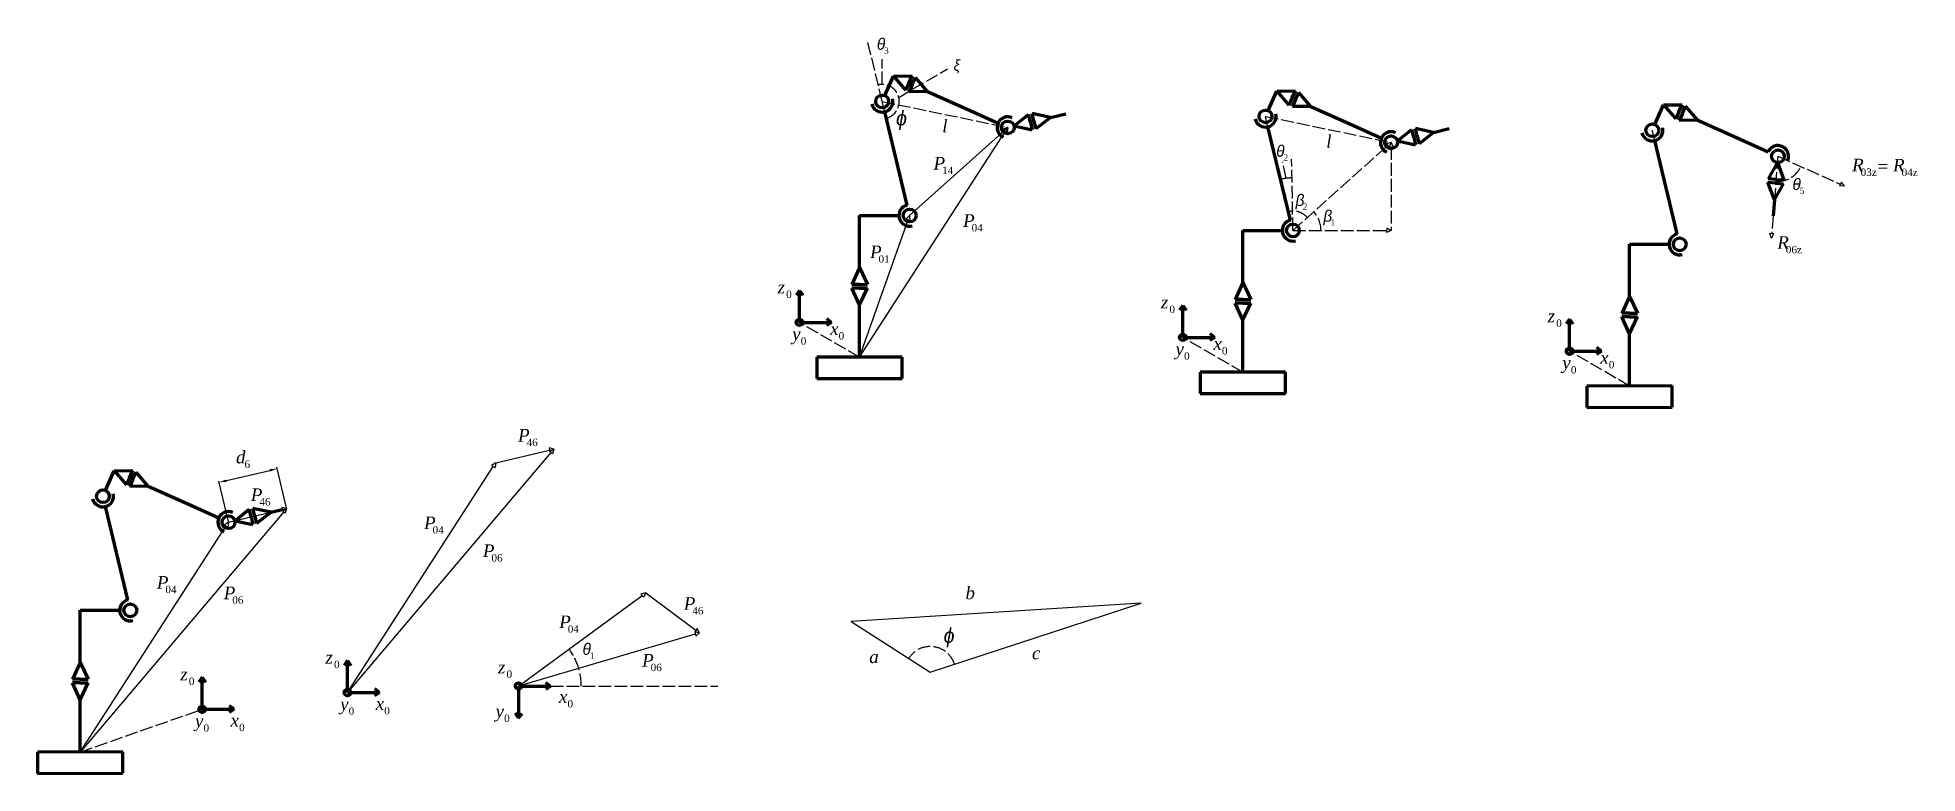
# Model space of a CAD drawing. Header units: millimetres. Extents: x 3297 to 6305, y 1168 to 1869.
# Drawn here: x 4542 to 6305, y 1179 to 1869 of the extents above; entities that cross this region are included whole.
import ezdxf

# ---------------------------------------------------------------- set-up
doc = ezdxf.new("R2010")
doc.units = ezdxf.units.MM
doc.linetypes.add('ACAD_ISO02W100', pattern=[15, 12, -3])
doc.layers.add('Layer1', color=7, linetype='ACAD_ISO02W100', lineweight=30)
doc.layers.add('Layer2', color=7, linetype='Continuous', lineweight=30)
doc.styles.get("Standard").update_dxf_attribs({"font": 'arial.ttf'})
doc.styles.add('WMF-Symbol0', font='')
doc.styles.add('WMF-Times New Roman0', font='times.ttf')
doc.styles.add('WMF-Times New Roman1', font='timesi.ttf')
doc.styles.get('WMF-Symbol0').set_extended_font_data('Symbol', italic=True)
doc.dimstyles.new('ISO-25', dxfattribs={"dimtxt": 2.5, "dimasz": 7, "dimexe": 1.25, "dimexo": 0.625, "dimtad": 1, "dimtxsty": 'Standard', "dimcen": 2.5, "dimadec": 0, "dimazin": 0, "dimtfac": 1, "dimtmove": 0, "dimatfit": 3, "dimfxl": 1, "dimarcsym": 0})

msp = doc.modelspace()

# ---------------------------------------------------------------- texts
at = {"layer": 'Layer1', "color": 7, "lineweight": 0}
for s, height, style, p in [('q', 10.856, 'WMF-Symbol0', (5329.245, 1857.825)), ('3', 5.754, 'WMF-Times New Roman0', (5336.03, 1854.297)), ('x', 10.244, 'WMF-Symbol0', (5401.191, 1838.205)), ('j', 13.761, 'WMF-Symbol0', (5347.228, 1786.855)), ('q', 10.856, 'WMF-Symbol0', (5703.867, 1757.499)), ('2', 5.754, 'WMF-Times New Roman0', (5710.652, 1753.971)), ('q', 10.856, 'WMF-Symbol0', (6188.17, 1726.286)), ('5', 5.754, 'WMF-Times New Roman0', (6194.955, 1722.757)), ('b', 10.856, 'WMF-Symbol0', (5722.009, 1711.468)), ('2', 5.754, 'WMF-Times New Roman0', (5728.794, 1707.939)), ('b', 10.856, 'WMF-Symbol0', (5748.167, 1696.644)), ('1', 5.754, 'WMF-Times New Roman0', (5754.952, 1693.116)), ('j', 13.761, 'WMF-Symbol0', (5391.89, 1301.689)), ('q', 10.856, 'WMF-Symbol0', (5053.136, 1290.411)), ('1', 5.754, 'WMF-Times New Roman0', (5059.921, 1286.882))]:
    msp.add_text(s, height=height, dxfattribs=dict(at, style=style)).set_placement(p)
at = {"layer": 'Layer2', "color": 7, "lineweight": 0}
for s, height, style, p in [('l', 11.785, 'WMF-Times New Roman1', (5390.587, 1780.574)), ('l', 11.785, 'WMF-Times New Roman1', (5750.81, 1766.057)), ('P', 11.785, 'WMF-Times New Roman1', (5382.411, 1745.566)), ('14', 6.9402, 'WMF-Times New Roman0', (5390.432, 1741.31)), ('R', 11.785, 'WMF-Times New Roman1', (6244.147, 1743.87)), ('03z', 6.9402, 'WMF-Times New Roman0', (6252.167, 1739.614)), ('=', 11.785, 'WMF-Times New Roman1', (6266.746, 1742.613)), ('R', 11.785, 'WMF-Times New Roman1', (6282.555, 1743.712)), ('04z', 6.9402, 'WMF-Times New Roman0', (6290.576, 1739.456)), ('P', 11.785, 'WMF-Times New Roman1', (5410.141, 1691.8)), ('04', 6.9402, 'WMF-Times New Roman0', (5418.161, 1687.544)), ('R', 11.785, 'WMF-Times New Roman1', (6173.947, 1671.235)), ('P', 11.785, 'WMF-Times New Roman1', (5322.834, 1662.448)), ('01', 6.9402, 'WMF-Times New Roman0', (5330.855, 1658.192)), ('06z', 6.9402, 'WMF-Times New Roman0', (6181.967, 1666.979)), ('z', 11.785, 'WMF-Times New Roman1', (5236.065, 1629.349)), ('0', 6.94, 'WMF-Times New Roman0', (5244.085, 1625.093)), ('z', 11.785, 'WMF-Times New Roman1', (5595.675, 1615.311)), ('0', 6.94, 'WMF-Times New Roman0', (5603.695, 1611.056)), ('z', 11.785, 'WMF-Times New Roman1', (5958.548, 1602.336)), ('0', 6.94, 'WMF-Times New Roman0', (5966.569, 1598.081)), ('y', 11.785, 'WMF-Times New Roman1', (5249.794, 1585.541)), ('0', 6.94, 'WMF-Times New Roman0', (5257.815, 1581.285)), ('x', 11.785, 'WMF-Times New Roman1', (5285.362, 1590.387)), ('0', 6.94, 'WMF-Times New Roman0', (5293.383, 1586.132)), ('y', 11.785, 'WMF-Times New Roman1', (5609.404, 1571.503)), ('0', 6.94, 'WMF-Times New Roman0', (5617.425, 1567.247)), ('x', 11.785, 'WMF-Times New Roman1', (5644.972, 1576.35)), ('0', 6.94, 'WMF-Times New Roman0', (5652.993, 1572.094)), ('x', 11.785, 'WMF-Times New Roman1', (6007.845, 1563.375)), ('y', 11.785, 'WMF-Times New Roman1', (5972.277, 1558.528)), ('0', 6.94, 'WMF-Times New Roman0', (5980.298, 1554.272)), ('0', 6.94, 'WMF-Times New Roman0', (6015.866, 1559.119)), ('P', 11.785, 'WMF-Times New Roman1', (4992.611, 1490.458)), ('d', 11.785, 'WMF-Times New Roman1', (4727.987, 1469.97)), ('46', 6.9402, 'WMF-Times New Roman0', (5000.631, 1486.203)), ('6', 6.94, 'WMF-Times New Roman0', (4736.007, 1465.714)), ('P', 11.785, 'WMF-Times New Roman1', (4741.933, 1434.678)), ('46', 6.9402, 'WMF-Times New Roman0', (4749.954, 1430.422)), ('P', 11.785, 'WMF-Times New Roman1', (4904.44, 1408.308)), ('04', 6.9402, 'WMF-Times New Roman0', (4912.46, 1404.053)), ('P', 11.785, 'WMF-Times New Roman1', (4959.654, 1382.165)), ('06', 6.9402, 'WMF-Times New Roman0', (4967.674, 1377.909)), ('P', 11.785, 'WMF-Times New Roman1', (4653.762, 1352.528)), ('04', 6.9402, 'WMF-Times New Roman0', (4661.783, 1348.272)), ('P', 11.785, 'WMF-Times New Roman1', (4716.532, 1342.65)), ('06', 6.9402, 'WMF-Times New Roman0', (4724.553, 1338.394)), ('P', 11.785, 'WMF-Times New Roman1', (5148.096, 1332.659)), ('b', 11.785, 'WMF-Times New Roman1', (5412.399, 1342.622)), ('P', 11.785, 'WMF-Times New Roman1', (5031.239, 1315.509)), ('46', 6.9402, 'WMF-Times New Roman0', (5156.116, 1328.403)), ('04', 6.9402, 'WMF-Times New Roman0', (5039.259, 1311.253)), ('z', 11.785, 'WMF-Times New Roman1', (4811.977, 1282.239)), ('P', 11.785, 'WMF-Times New Roman1', (5109.017, 1279.412)), ('a', 11.785, 'WMF-Times New Roman1', (5322.063, 1282.718)), ('c', 11.785, 'WMF-Times New Roman1', (5474.774, 1286.21)), ('z', 11.785, 'WMF-Times New Roman1', (4675.771, 1266.494)), ('0', 6.94, 'WMF-Times New Roman0', (4819.997, 1277.983)), ('z', 11.785, 'WMF-Times New Roman1', (4973.792, 1273.067)), ('0', 6.94, 'WMF-Times New Roman0', (4981.812, 1268.812)), ('06', 6.9402, 'WMF-Times New Roman0', (5117.038, 1275.156)), ('0', 6.94, 'WMF-Times New Roman0', (4683.791, 1262.238)), ('x', 11.785, 'WMF-Times New Roman1', (5030.977, 1245.375)), ('y', 11.785, 'WMF-Times New Roman1', (4825.706, 1238.43)), ('0', 6.94, 'WMF-Times New Roman0', (4833.727, 1234.175)), ('x', 11.785, 'WMF-Times New Roman1', (4859.07, 1238.873)), ('0', 6.94, 'WMF-Times New Roman0', (4867.091, 1234.617)), ('y', 11.785, 'WMF-Times New Roman1', (4971.523, 1231.73)), ('0', 6.94, 'WMF-Times New Roman0', (4979.544, 1227.474)), ('0', 6.94, 'WMF-Times New Roman0', (5038.997, 1241.12)), ('y', 11.785, 'WMF-Times New Roman1', (4689.5, 1222.686)), ('0', 6.94, 'WMF-Times New Roman0', (4697.52, 1218.43)), ('x', 11.785, 'WMF-Times New Roman1', (4722.864, 1223.128)), ('0', 6.94, 'WMF-Times New Roman0', (4730.884, 1218.873))]:
    msp.add_text(s, height=height, dxfattribs=dict(at, style=style)).set_placement(p)

# ---------------------------------------------------------------- blocks, each defined once
blk = doc.blocks.new('*D14')
at = {"layer": 'Defpoints', "color": 0, "transparency": 16777216}
for p in [(4766.7, 1465.1), (4721, 1414.8), (4775.5, 1427.7)]:
    blk.add_point(p, dxfattribs=at)
at = {"layer": 'Layer2', "color": 0, "lineweight": -2, "transparency": 16777216}
for p, q in [((4775.4, 1428.3), (4766.4, 1466.3)), ((4720.9, 1415.4), (4711.9, 1453.4)), ((4719, 1453.8), (4759.9, 1463.4))]:
    blk.add_line(p, q, dxfattribs=at)
at = {"layer": 'Layer2', "color": 0, "transparency": 16777216}
for points in [[(4759.6, 1464.6), (4760.1, 1462.3), (4766.7, 1465.1)], [(4718.7, 1454.9), (4719.3, 1452.7), (4712.2, 1452.2)]]:
    blk.add_solid(points, dxfattribs=at)

# ---------------------------------------------------------------- dimensions: what is measured, and where the dimension line sits
at = {"layer": 'Layer2'}
dim = msp.add_aligned_dim(p1=(4721.005, 1414.816), p2=(4775.506, 1427.688), distance=38.39, text='  ', dimstyle='ISO-25', dxfattribs=at)
dim.commit()
dim.dimension.update_dxf_attribs({"geometry": '*D14', "text_midpoint": (4739, 1460.439)})

# ---------------------------------------------------------------- linework, layer by layer
at = {"lineweight": 70}
for p, q in [((5336.69, 1814.879), (5344.877, 1833.127)), ((5344.877, 1833.127), (5362.255, 1833.387)), ((5344.877, 1833.127), (5356.238, 1819.974)), ((5359.247, 1826.681), (5356.238, 1819.974)), ((5359.247, 1826.681), (5362.255, 1833.387)), ((5362.44, 1825.248), (5359.432, 1818.542)), ((5376.81, 1818.801), (5359.432, 1818.542)), ((5362.44, 1825.248), (5365.449, 1831.954)), ((5376.81, 1818.801), (5365.449, 1831.954)), ((5376.81, 1818.801), (5416.728, 1800.894)), ((5696.3, 1800.841), (5704.487, 1819.089)), ((5704.487, 1819.089), (5721.865, 1819.349)), ((5704.487, 1819.089), (5715.848, 1805.937)), ((5718.857, 1812.643), (5721.865, 1819.349)), ((5722.05, 1811.21), (5725.059, 1817.916)), ((5736.42, 1804.764), (5725.059, 1817.916)), ((5357.629, 1712.18), (5336.574, 1799.682)), ((5416.728, 1800.894), (5442.959, 1789.126)), ((5718.857, 1812.643), (5715.848, 1805.937)), ((5722.05, 1811.21), (5719.042, 1804.504)), ((5736.42, 1804.764), (5719.042, 1804.504)), ((5736.42, 1804.764), (5776.338, 1786.856)), ((6059.173, 1787.866), (6067.36, 1806.114)), ((6067.36, 1806.114), (6084.738, 1806.374)), ((6067.36, 1806.114), (6078.721, 1792.962)), ((6081.73, 1799.668), (6078.721, 1792.962)), ((6081.73, 1799.668), (6084.738, 1806.374)), ((6084.923, 1798.235), (6087.932, 1804.941)), ((6099.294, 1791.789), (6087.932, 1804.941)), ((5457.922, 1786.412), (5471.561, 1797.186)), ((5457.922, 1786.412), (5474.94, 1782.88)), ((5473.251, 1790.033), (5471.561, 1797.186)), ((5473.251, 1790.033), (5474.94, 1782.88)), ((5476.657, 1790.837), (5474.967, 1797.99)), ((5491.985, 1794.458), (5474.967, 1797.99)), ((5476.657, 1790.837), (5478.346, 1783.684)), ((5491.985, 1794.458), (5478.346, 1783.684)), ((5491.985, 1794.458), (5506.661, 1797.924)), ((5717.239, 1698.142), (5696.184, 1785.645)), ((5776.338, 1786.856), (5802.569, 1775.089)), ((5817.532, 1772.375), (5831.171, 1783.148)), ((5832.861, 1775.995), (5831.171, 1783.148)), ((5836.267, 1776.8), (5834.577, 1783.953)), ((5851.595, 1780.42), (5834.577, 1783.953)), ((5851.595, 1780.42), (5866.271, 1783.886)), ((6084.923, 1798.235), (6081.915, 1791.529)), ((6099.294, 1791.789), (6081.915, 1791.529)), ((6099.294, 1791.789), (6139.211, 1773.881)), ((5817.532, 1772.375), (5834.55, 1768.842)), ((5832.861, 1775.995), (5834.55, 1768.842)), ((5836.267, 1776.8), (5837.956, 1769.646)), ((5851.595, 1780.42), (5837.956, 1769.646)), ((6080.112, 1685.167), (6059.057, 1772.67)), ((6139.211, 1773.881), (6165.442, 1762.114)), ((6174.09, 1752.039), (6165.513, 1736.922)), ((6174.09, 1752.039), (6180.166, 1735.756)), ((6172.562, 1732.85), (6165.235, 1733.434)), ((6171.312, 1717.15), (6165.235, 1733.434)), ((6172.84, 1736.339), (6165.513, 1736.922)), ((6171.312, 1717.15), (6179.889, 1732.267)), ((6172.562, 1732.85), (6179.889, 1732.267)), ((6172.84, 1736.339), (6180.166, 1735.756)), ((6171.312, 1717.15), (6170.115, 1702.118)), ((5312.968, 1702.541), (5349.968, 1702.475)), ((5312.968, 1653.541), (5312.968, 1702.541)), ((5672.579, 1688.503), (5709.578, 1688.437)), ((5672.579, 1639.503), (5672.579, 1688.503)), ((6035.452, 1675.528), (6072.452, 1675.462)), ((6035.452, 1626.528), (6035.452, 1675.528)), ((5312.968, 1653.541), (5305.618, 1637.791)), ((5312.968, 1653.541), (5320.318, 1637.791)), ((5256.657, 1632.214), (5253.502, 1627.709)), ((5256.657, 1602.214), (5256.657, 1632.214)), ((5256.657, 1632.214), (5259.811, 1627.709)), ((5312.968, 1637.791), (5305.618, 1637.791)), ((5312.968, 1634.291), (5305.618, 1634.291)), ((5312.968, 1618.541), (5305.618, 1634.291)), ((5312.968, 1637.791), (5320.318, 1637.791)), ((5312.968, 1634.291), (5320.318, 1634.291)), ((5312.968, 1618.541), (5320.318, 1634.291)), ((5672.579, 1639.503), (5665.229, 1623.753)), ((5672.579, 1623.753), (5665.229, 1623.753)), ((5672.579, 1639.503), (5679.929, 1623.753)), ((5672.579, 1623.753), (5679.929, 1623.753)), ((6035.452, 1626.528), (6028.102, 1610.778)), ((6035.452, 1626.528), (6042.802, 1610.778)), ((5286.657, 1602.214), (5282.27, 1605.532)), ((5312.968, 1569.541), (5312.968, 1618.541)), ((5616.267, 1618.177), (5613.112, 1613.671)), ((5616.267, 1588.177), (5616.267, 1618.177)), ((5616.267, 1618.177), (5619.422, 1613.671)), ((5672.579, 1620.253), (5665.229, 1620.253)), ((5672.579, 1604.503), (5665.229, 1620.253)), ((5672.579, 1620.253), (5679.929, 1620.253)), ((5672.579, 1604.503), (5679.929, 1620.253)), ((5979.14, 1605.202), (5975.985, 1600.696)), ((5979.14, 1575.202), (5979.14, 1605.202)), ((5979.14, 1605.202), (5982.295, 1600.696)), ((6035.452, 1610.778), (6028.102, 1610.778)), ((6035.452, 1607.278), (6028.102, 1607.278)), ((6035.452, 1591.528), (6028.102, 1607.278)), ((6035.452, 1610.778), (6042.802, 1610.778)), ((6035.452, 1607.278), (6042.802, 1607.278)), ((6035.452, 1591.528), (6042.802, 1607.278)), ((5256.657, 1602.214), (5286.657, 1602.214)), ((5286.657, 1602.214), (5282.039, 1599.227)), ((5616.267, 1588.177), (5646.267, 1588.177)), ((5646.267, 1588.177), (5641.649, 1585.189)), ((5646.267, 1588.177), (5641.88, 1591.494)), ((5672.579, 1555.503), (5672.579, 1604.503)), ((6035.452, 1542.528), (6035.452, 1591.528)), ((5352.968, 1569.587), (5272.968, 1569.495)), ((5352.968, 1549.587), (5352.968, 1569.587)), ((5979.14, 1575.202), (6009.14, 1575.202)), ((6009.14, 1575.202), (6004.522, 1572.214)), ((6009.14, 1575.202), (6004.753, 1578.519)), ((5272.968, 1569.495), (5272.968, 1549.495)), ((5712.578, 1555.55), (5632.579, 1555.457)), ((5632.579, 1555.457), (5632.579, 1535.457)), ((5712.578, 1535.55), (5712.578, 1555.55)), ((5272.968, 1549.495), (5352.968, 1549.587)), ((5632.579, 1535.457), (5712.578, 1535.55)), ((6075.452, 1542.575), (5995.452, 1542.482)), ((5995.452, 1542.482), (5995.452, 1522.482)), ((6075.452, 1522.575), (6075.452, 1542.575)), ((5995.452, 1522.482), (6075.452, 1522.575)), ((4605.613, 1444.662), (4613.799, 1462.91)), ((4613.799, 1462.91), (4631.178, 1463.169)), ((4613.799, 1462.91), (4625.161, 1449.757)), ((4628.169, 1456.463), (4625.161, 1449.757)), ((4628.169, 1456.463), (4631.178, 1463.169)), ((4631.362, 1455.031), (4628.354, 1448.324)), ((4645.733, 1448.584), (4628.354, 1448.324)), ((4631.362, 1455.031), (4634.371, 1461.737)), ((4645.733, 1448.584), (4634.371, 1461.737)), ((4645.733, 1448.584), (4685.65, 1430.677)), ((4626.551, 1341.962), (4605.496, 1429.465)), ((4685.65, 1430.677), (4711.881, 1418.909)), ((4726.845, 1416.195), (4740.483, 1426.969)), ((4726.845, 1416.195), (4743.862, 1412.662)), ((4742.173, 1419.815), (4740.483, 1426.969)), ((4742.173, 1419.815), (4743.862, 1412.662)), ((4745.579, 1420.62), (4743.89, 1427.773)), ((4760.907, 1424.24), (4743.89, 1427.773)), ((4745.579, 1420.62), (4747.269, 1413.467)), ((4760.907, 1424.24), (4747.269, 1413.467)), ((4760.907, 1424.24), (4771.412, 1426.721)), ((4581.891, 1332.324), (4618.891, 1332.258)), ((4581.891, 1283.324), (4581.891, 1332.324)), ((4581.891, 1283.324), (4574.541, 1267.574)), ((4581.891, 1283.324), (4589.241, 1267.574)), ((4832.569, 1285.104), (4829.414, 1280.599)), ((4832.569, 1255.104), (4832.569, 1285.104)), ((4832.569, 1285.104), (4835.723, 1280.599)), ((4581.891, 1267.574), (4574.541, 1267.574)), ((4581.891, 1264.074), (4574.541, 1264.074)), ((4581.891, 1248.324), (4574.541, 1264.074)), ((4581.891, 1267.574), (4589.241, 1267.574)), ((4581.891, 1264.074), (4589.241, 1264.074)), ((4581.891, 1248.324), (4589.241, 1264.074)), ((4696.362, 1269.36), (4693.208, 1264.854)), ((4696.362, 1239.36), (4696.362, 1269.36)), ((4696.362, 1269.36), (4699.517, 1264.854)), ((4832.569, 1255.104), (4862.569, 1255.104)), ((4862.569, 1255.104), (4857.951, 1252.116)), ((4862.569, 1255.104), (4858.182, 1258.421)), ((4993.117, 1261.178), (4993.117, 1231.178)), ((4993.117, 1261.178), (5023.117, 1261.178)), ((5023.117, 1261.178), (5018.612, 1264.333)), ((5023.117, 1261.178), (5018.612, 1258.023)), ((4581.891, 1199.324), (4581.891, 1248.324)), ((4696.362, 1239.36), (4726.362, 1239.36)), ((4726.362, 1239.36), (4721.745, 1236.372)), ((4726.362, 1239.36), (4721.976, 1242.677)), ((4993.117, 1231.178), (4990.129, 1235.796)), ((4993.117, 1231.178), (4996.435, 1235.565)), ((4621.891, 1199.37), (4541.891, 1199.278)), ((4541.891, 1199.278), (4541.891, 1179.278)), ((4621.891, 1179.37), (4621.891, 1199.37)), ((4541.891, 1179.278), (4621.891, 1179.37))]:
    msp.add_line(p, q, dxfattribs=at)
for centre in [(5334.234, 1809.405), (5693.844, 1795.367), (5452.083, 1785.033), (6056.718, 1782.392), (5811.693, 1770.995), (6174.566, 1758.02), (5359.968, 1702.457), (5719.578, 1688.42), (6082.452, 1675.445), (4603.157, 1439.187), (4721.005, 1414.816), (4628.891, 1332.24)]:
    msp.add_circle(centre, 6, dxfattribs=at)
at = {"lineweight": 100}
for centre in [(5256.657, 1602.214), (5616.267, 1588.177), (5979.14, 1575.202), (4832.569, 1255.104), (4993.117, 1261.178), (4696.362, 1239.36)]:
    msp.add_circle(centre, 3, dxfattribs=at)
at = {"lineweight": 70}
for centre, start, end in [((5334.234, 1809.405), 193.529445, 13.529445), ((5452.083, 1785.033), 65.838491, 245.838491), ((5693.844, 1795.367), 193.529445, 13.529445), ((6056.718, 1782.392), 193.529445, 13.529445), ((5811.693, 1770.995), 65.838491, 245.838491), ((6174.566, 1758.02), 335.838491, 155.838491), ((5359.968, 1702.457), 103.529445, 283.529445), ((5719.578, 1688.42), 103.529445, 283.529445), ((6082.452, 1675.445), 103.529445, 283.529445), ((4603.157, 1439.187), 193.529445, 13.529445), ((4721.005, 1414.816), 65.838491, 245.838491), ((4628.891, 1332.24), 103.529445, 283.529445)]:
    msp.add_arc(centre, 10, start, end, dxfattribs=at)
at = {"layer": 'Layer1'}
for p, q in [((5334.234, 1809.405), (5320.582, 1866.144)), ((5334.234, 1825.443), (5334.234, 1849.188)), ((5349.827, 1813.157), (5395.502, 1840.058)), ((5334.234, 1809.405), (5452.083, 1785.033)), ((5336.574, 1799.682), (5334.234, 1809.405)), ((5696.184, 1785.645), (5693.844, 1795.367)), ((5693.844, 1795.367), (5811.693, 1770.995)), ((6059.057, 1772.67), (6056.718, 1782.392)), ((5719.578, 1688.42), (5808.561, 1768.188)), ((5811.693, 1766.789), (5811.693, 1688.42)), ((5713.318, 1737.327), (5710.07, 1752.785)), ((5719.578, 1688.42), (5718.344, 1755.182)), ((6174.566, 1758.02), (6170.115, 1702.118)), ((6174.566, 1758.02), (6233.125, 1731.75)), ((6170.115, 1702.118), (6168.791, 1685.491)), ((5719.578, 1688.42), (5807.488, 1688.508)), ((5312.968, 1569.541), (5256.657, 1602.214)), ((5672.579, 1555.503), (5616.267, 1588.177)), ((6035.452, 1542.528), (5979.14, 1575.202)), ((4993.117, 1261.178), (5179.92, 1261.178)), ((4581.891, 1199.324), (4696.362, 1239.36))]:
    msp.add_line(p, q, dxfattribs=at)
for centre, radius, start, end in [((5334.234, 1809.405), 16.038, 283.529445, 103.529445), ((6174.566, 1758.02), 23.505, 265.447165, 335.838491), ((5719.578, 1688.42), 49.306, 91.059384, 103.529445), ((5719.578, 1688.42), 18.158, 41.874541, 103.529445), ((5719.578, 1688.42), 26.341, 0.057525, 41.874541), ((4993.117, 1261.178), 58.852, 0, 36.210841), ((5379.315, 1274.309), 23.932, 18.061789, 147.44797)]:
    msp.add_arc(centre, radius, start, end, dxfattribs=at)
at = {"layer": 'Layer2'}
for p, q in [((5312.968, 1569.541), (5449.802, 1781.5)), ((5359.968, 1702.457), (5452.083, 1785.033)), ((5452.083, 1785.033), (5447.774, 1783.37)), ((5447.774, 1783.37), (5450.498, 1780.695)), ((5452.083, 1785.033), (5448.198, 1782.535)), ((5448.198, 1782.535), (5451.405, 1780.464)), ((5452.083, 1785.033), (5450.498, 1780.695)), ((5452.083, 1785.033), (5451.405, 1780.464)), ((5811.693, 1770.995), (5807.273, 1769.655)), ((5807.273, 1769.655), (5809.791, 1766.786)), ((5811.693, 1770.995), (5809.716, 1766.821)), ((5809.716, 1766.821), (5813.532, 1766.759)), ((5811.693, 1770.995), (5809.791, 1766.786)), ((5811.693, 1770.995), (5813.532, 1766.759)), ((6234.074, 1733.627), (6232.352, 1730.221)), ((6236.967, 1730.027), (6232.352, 1730.221)), ((6236.967, 1730.027), (6234.074, 1733.627)), ((5312.968, 1569.541), (5358.566, 1698.491)), ((5359.968, 1702.457), (5356.678, 1699.216)), ((5356.678, 1699.216), (5360.241, 1697.847)), ((5359.968, 1702.457), (5360.241, 1697.847)), ((5807.528, 1690.416), (5807.448, 1686.6)), ((5811.693, 1688.42), (5807.448, 1686.6)), ((5811.693, 1688.42), (5807.528, 1690.416)), ((6168.457, 1681.297), (6166.979, 1685.673)), ((6170.777, 1685.29), (6166.979, 1685.673)), ((6168.457, 1681.297), (6170.777, 1685.29)), ((4971.683, 1470.596), (5022.09, 1482.502)), ((5026.184, 1483.469), (5021.666, 1484.433)), ((5021.666, 1484.433), (5022.484, 1480.704)), ((5026.184, 1483.469), (5022.034, 1481.44)), ((5022.034, 1481.44), (5024.977, 1479.01)), ((5026.184, 1483.469), (5022.484, 1480.704)), ((5026.184, 1483.469), (5024.977, 1479.01)), ((5023.463, 1480.26), (4832.569, 1255.104)), ((4832.569, 1255.104), (4969.402, 1467.062)), ((4971.683, 1470.596), (4967.798, 1468.098)), ((4967.798, 1468.098), (4971.005, 1466.027)), ((4971.683, 1470.596), (4971.005, 1466.027)), ((4775.506, 1427.688), (4770.989, 1428.652)), ((4770.989, 1428.652), (4771.806, 1424.924)), ((4772.786, 1424.48), (4581.891, 1199.324)), ((4581.891, 1199.324), (4718.724, 1411.282)), ((4721.005, 1414.816), (4717.121, 1412.317)), ((4717.121, 1412.317), (4720.328, 1410.247)), ((4721.005, 1414.816), (4720.328, 1410.247)), ((4721.005, 1414.816), (4775.506, 1427.688)), ((4775.506, 1427.688), (4771.356, 1425.66)), ((4771.356, 1425.66), (4774.3, 1423.23)), ((4775.506, 1427.688), (4771.806, 1424.924)), ((4775.506, 1427.688), (4774.3, 1423.23)), ((4993.117, 1261.178), (5109.059, 1346.069)), ((5112.454, 1348.554), (5107.958, 1347.495)), ((5107.958, 1347.495), (5110.291, 1344.474)), ((5112.454, 1348.554), (5110.291, 1344.474)), ((5112.454, 1348.554), (5159.557, 1313.558)), ((5577.161, 1338.829), (5305.122, 1321.67)), ((5379.315, 1274.309), (5577.161, 1338.829)), ((5158.897, 1309.864), (4993.117, 1261.178)), ((5162.934, 1311.05), (5158.343, 1311.56)), ((5158.343, 1311.56), (5159.527, 1307.931)), ((5160.756, 1315.123), (5158.435, 1312.093)), ((5162.934, 1311.05), (5158.435, 1312.093)), ((5162.934, 1311.05), (5159.527, 1307.931)), ((5162.934, 1311.05), (5160.756, 1315.123)), ((5305.122, 1321.67), (5379.315, 1274.309))]:
    msp.add_line(p, q, dxfattribs=at)

msp.set_redraw_order([(e.dxf.handle, doc.entitydb.next_handle()) for e in msp.query("TEXT MTEXT ATTDEF DIMENSION ARC_DIMENSION")])  # texts and dimensions are drawn at this point

doc.saveas('drawing.dxf')
